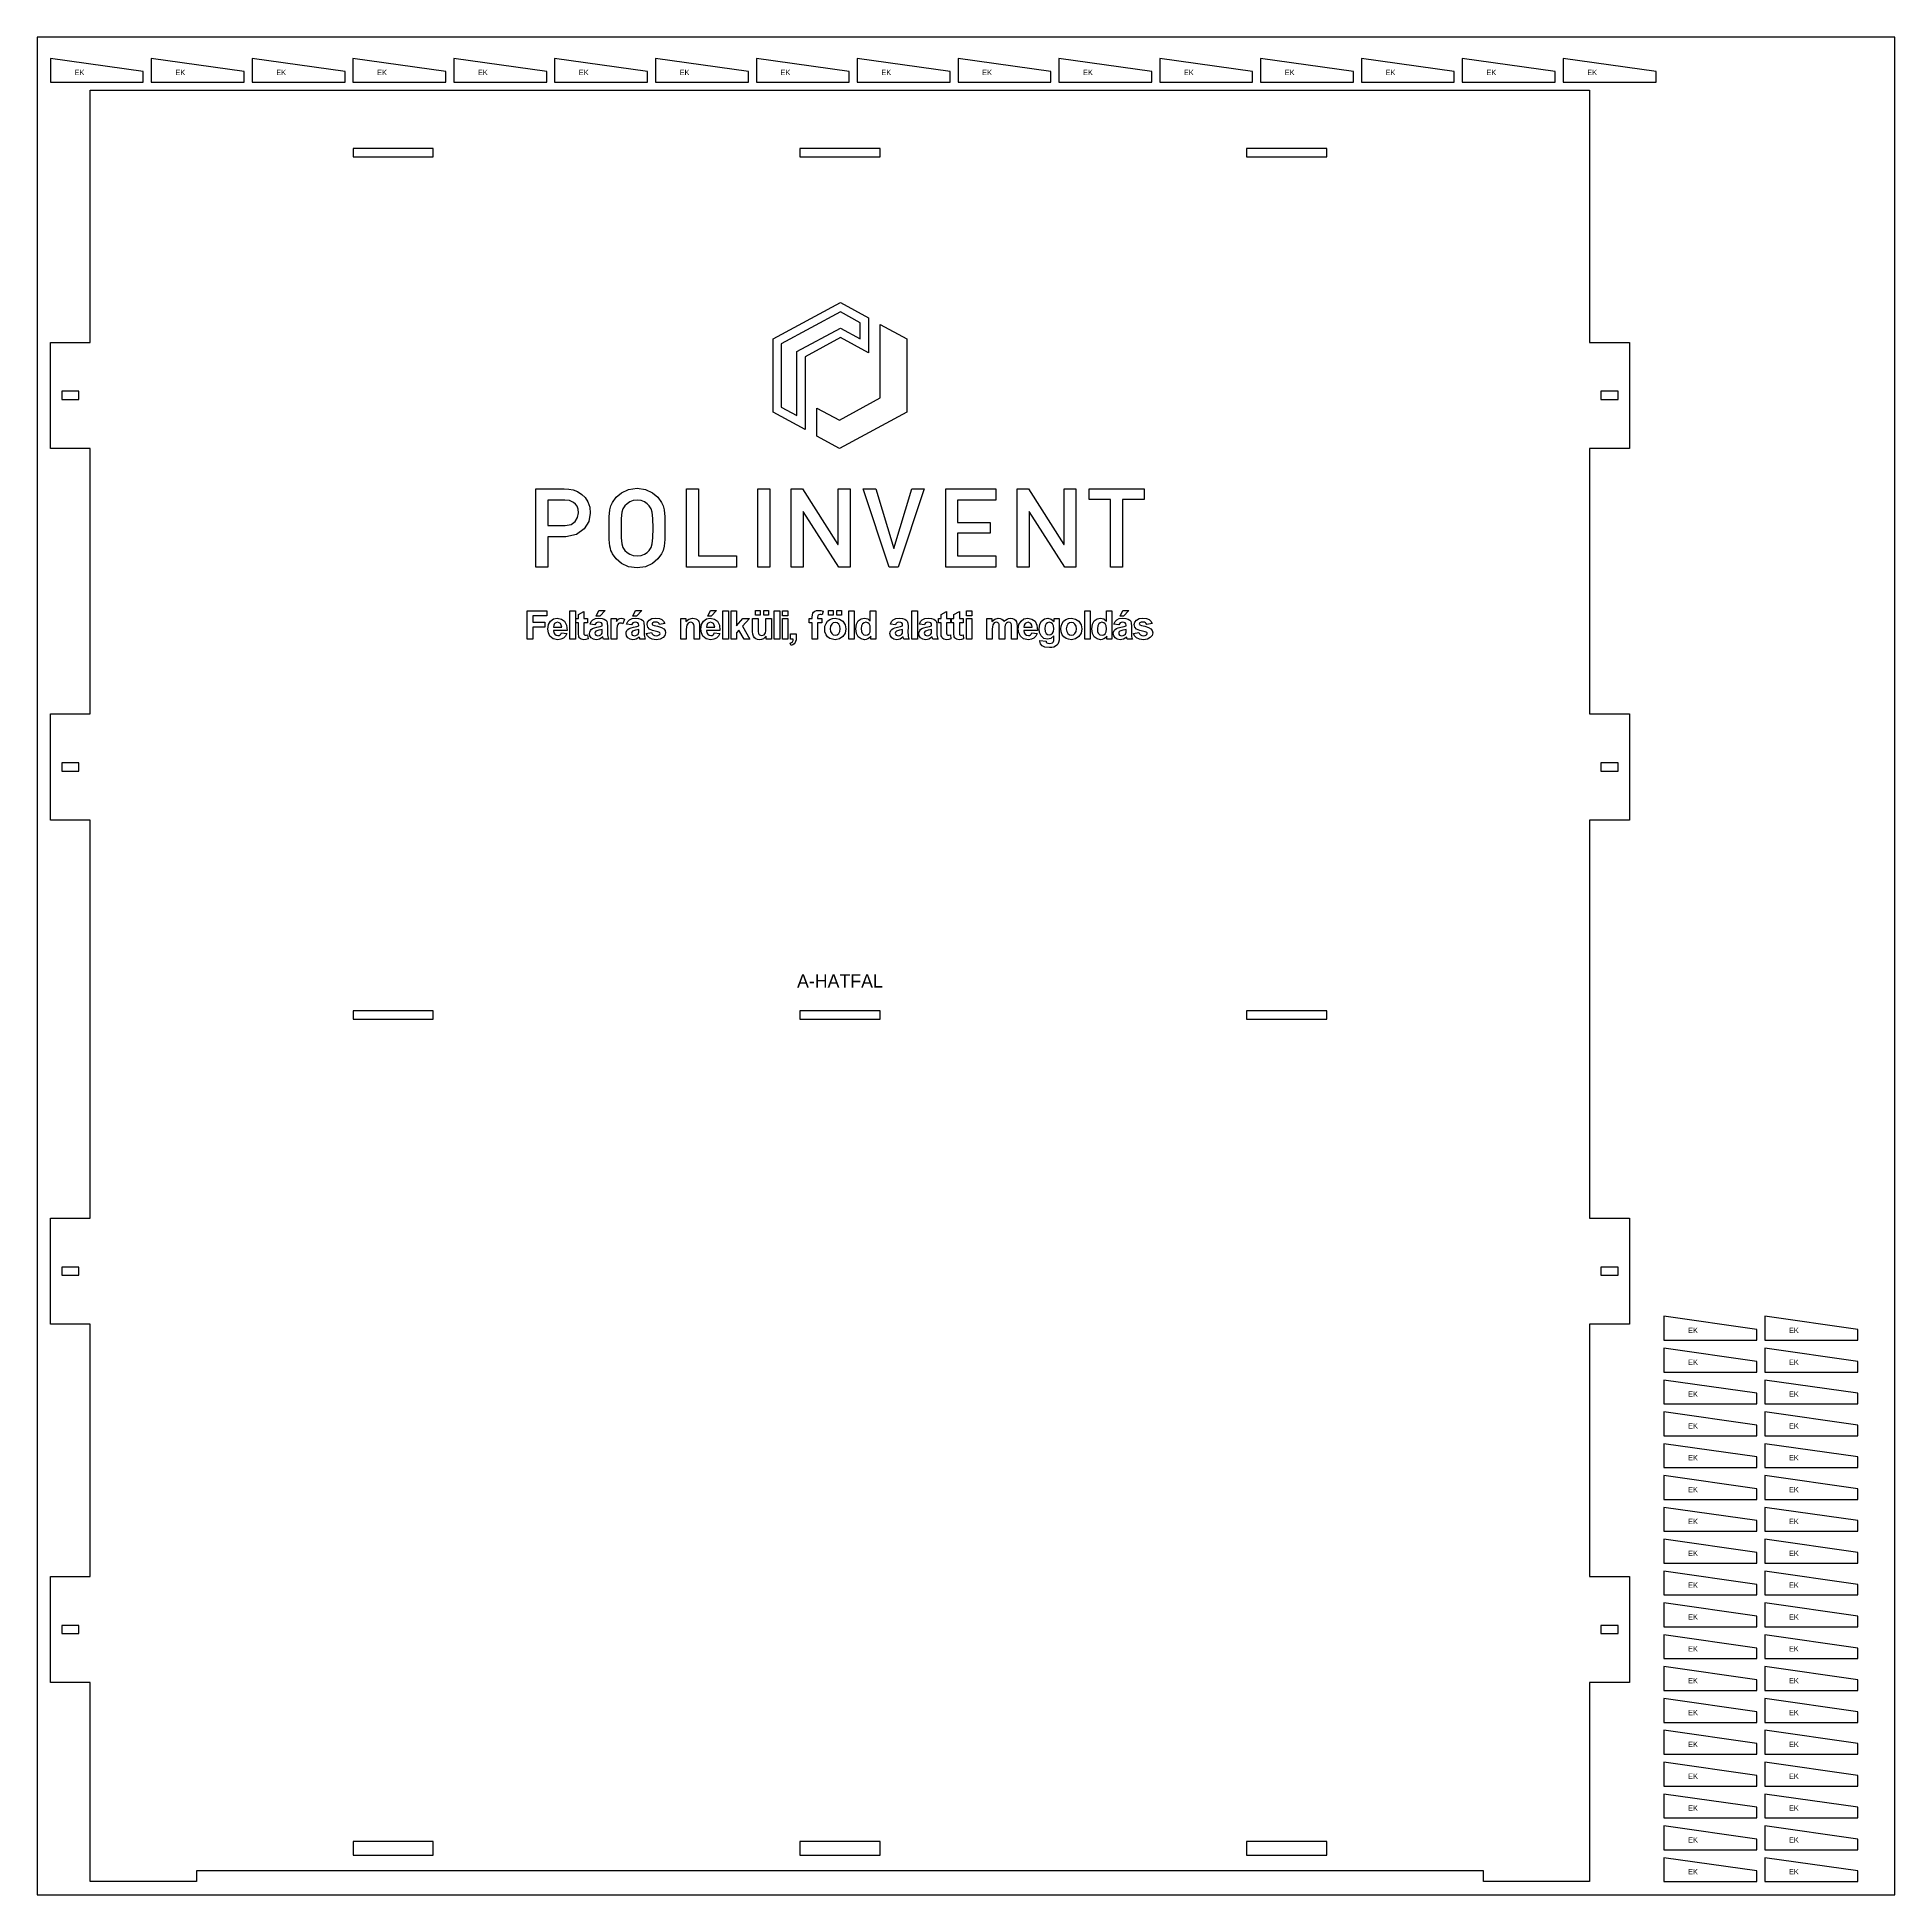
# Model space of a CAD drawing. Header units: millimetres. Extents: x 0 to 1400, y 0 to 1400.
import ezdxf
from ezdxf.enums import TextEntityAlignment as Align

# ---------------------------------------------------------------- set-up
doc = ezdxf.new("R2010")
doc.units = ezdxf.units.MM
for name, color, linetype in [('GRAVIR', 3, 'Continuous'), ('JELOLES', 5, 'Continuous'), ('TABLA', 8, 'Continuous'), ('VAGAS', 1, 'Continuous')]:
    doc.layers.add(name, color=color, linetype=linetype)

msp = doc.modelspace()

# ---------------------------------------------------------------- linework, layer by layer
at = {"layer": 'GRAVIR'}
for points in [[(578.7, 1159.2), (578.7, 1104.4), (554.6, 1117.4), (554.6, 1172.6), (605.3, 1200), (626.6, 1188.5), (626.6, 1162.2), (605.3, 1173.7)], [(560.8, 1168.9), (560.8, 1121.1), (572.4, 1114.9), (572.4, 1163), (605.3, 1180.7), (620.3, 1172.7), (620.3, 1172.7), (620.3, 1184.8), (605.3, 1192.9)], [(604.7, 1111.3), (635.4, 1128.2), (635.4, 1183.4), (655.4, 1172.6), (655.4, 1117.4), (604.7, 1090), (587.6, 1099.2), (587.6, 1120.5)], [(416.8, 1041.3), (415.7, 1035), (412.2, 1029.4), (406.4, 1025.1), (398.4, 1023.5), (384.8, 1023.5), (384.8, 1000.5), (375.8, 1000.5), (375.8, 1059.5), (397.2, 1059.5), (400.6, 1059.3), (403.9, 1058.9), (407.2, 1057.6), (410.5, 1055.4), (413, 1053), (415, 1049.7), (416.4, 1045.8)], [(404.1, 1049.4), (401.1, 1050.7), (397.7, 1051), (384.8, 1051), (384.8, 1032), (398, 1032), (402.4, 1032.8), (405.5, 1035.1), (407.3, 1038.1), (407.9, 1041.5), (407.7, 1044.3), (406.9, 1046.5), (405.7, 1048.1)], [(463.8, 1056.7), (467.8, 1053.3), (470.6, 1049.4), (471.8, 1046.9), (472.6, 1043.8), (473, 1038.6), (473.1, 1030), (473, 1021.5), (472.6, 1016.3), (471.8, 1013.1), (470.6, 1010.6), (467.8, 1006.8), (463.8, 1003.4), (458.5, 1000.9), (452.1, 1000), (445.7, 1000.9), (440.5, 1003.4), (436.4, 1006.8), (433.6, 1010.6), (433, 1011.9), (432.4, 1013.2), (432, 1014.6), (431.6, 1016.3), (431.2, 1021.5), (431, 1030), (431.2, 1038.6), (431.6, 1043.8), (432.4, 1046.9), (433.6, 1049.4), (436.4, 1053.3), (440.5, 1056.7), (445.7, 1059.1), (452.1, 1060), (458.5, 1059.1)], [(457.6, 1010.3), (459.6, 1011.6), (461.2, 1013.2), (462.7, 1015.4), (463.6, 1018.2), (464.1, 1022.7), (464.2, 1030), (464.1, 1037.3), (463.6, 1041.9), (462.7, 1044.6), (461.2, 1046.8), (459.6, 1048.4), (457.6, 1049.8), (455.1, 1050.7), (452.1, 1051), (449.2, 1050.7), (446.7, 1049.8), (444.6, 1048.4), (442.9, 1046.8), (441.5, 1044.6), (440.6, 1041.9), (440.2, 1037.3), (440, 1030), (440.2, 1022.7), (440.6, 1018.2), (441.5, 1015.4), (442.9, 1013.2), (444.6, 1011.6), (446.7, 1010.3), (449.2, 1009.3), (452.1, 1009), (455.1, 1009.3)], [(498.3, 1009), (527, 1009), (527, 1000.5), (489.3, 1000.5), (489.3, 1059.5), (498.3, 1059.5)], [(543.2, 1059.5), (552.1, 1059.5), (552.1, 1000.5), (543.2, 1000.5)], [(604.1, 1000.5), (577.4, 1042.4), (577.3, 1042.4), (577.3, 1000.5), (568.3, 1000.5), (568.3, 1059.5), (576.7, 1059.5), (603.5, 1017.6), (603.6, 1017.6), (603.6, 1059.5), (612.6, 1059.5), (612.6, 1000.5)], [(622.6, 1059.5), (632.1, 1059.5), (645.5, 1014.6), (645.6, 1014.6), (659.1, 1059.5), (668.5, 1059.5), (649, 1000.5), (642.1, 1000.5)], [(693.7, 1009), (722.4, 1009), (722.4, 1000.5), (684.7, 1000.5), (684.7, 1059.5), (722.4, 1059.5), (722.4, 1051), (693.7, 1051), (693.7, 1034.2), (718.2, 1034.2), (718.2, 1026.3), (693.7, 1026.3)], [(747.5, 1042.4), (747.5, 1000.5), (738.6, 1000.5), (738.6, 1059.5), (747, 1059.5), (773.7, 1017.6), (773.9, 1017.6), (773.9, 1059.5), (782.8, 1059.5), (782.8, 1000.5), (774.4, 1000.5), (747.7, 1042.4)], [(792.9, 1051.5), (792.9, 1059.5), (834.2, 1059.5), (834.2, 1051.5), (818, 1051.5), (818, 1000.5), (809, 1000.5), (809, 1051.5)], [(369.3, 967.6), (384, 967.6), (384, 964), (373.6, 964), (373.6, 959), (382.5, 959), (382.5, 955.4), (373.6, 955.4), (373.6, 946.3), (369.3, 946.3)], [(401.5, 946.3), (401.5, 967.6), (405.6, 967.6), (405.6, 946.3)], [(415.2, 946.5), (413.6, 946.1), (411.9, 945.9), (410.9, 946), (409.9, 946.3), (409.2, 946.7), (408.6, 947.3), (408.3, 948), (408.1, 948.9), (408, 949.9), (407.9, 951.7), (407.9, 958.5), (406, 958.5), (406, 961.8), (407.9, 961.8), (407.9, 964.8), (412, 967.2), (412, 961.8), (414.8, 961.8), (414.8, 958.5), (412, 958.5), (412, 952.3), (412.1, 950.8), (412.1, 950), (412.2, 949.8), (412.5, 949.5), (412.8, 949.4), (413.2, 949.3), (413.9, 949.4), (414.8, 949.7)], [(424, 963.6), (421.4, 963.6), (423.4, 968), (428, 968)], [(455.6, 968), (451.6, 963.6), (449, 963.6), (451, 968)], [(505.4, 963.6), (507.4, 968), (512, 968), (508, 963.6)], [(516.8, 946.3), (516.8, 967.6), (520.9, 967.6), (520.9, 946.3)], [(527, 946.3), (522.9, 946.3), (522.9, 967.6), (527, 967.6), (527, 956.3), (531.8, 961.8), (536.8, 961.8), (531.5, 956.1), (537.2, 946.3), (532.8, 946.3), (528.9, 953.2), (527, 951.2)], [(541.4, 968), (544.9, 968), (544.9, 964.5), (541.4, 964.5)], [(547.7, 964.5), (547.7, 968), (551.2, 968), (551.2, 964.5)], [(555.5, 946.3), (555.5, 967.6), (559.6, 967.6), (559.6, 946.3)], [(561.7, 963.9), (561.7, 967.6), (565.8, 967.6), (565.8, 963.9)], [(591.7, 964.6), (590.8, 964.8), (589.9, 964.9), (589.1, 964.7), (588.6, 964.4), (588.3, 963.8), (588.2, 962.8), (588.2, 961.8), (591.3, 961.8), (591.3, 958.5), (588.2, 958.5), (588.2, 946.3), (584.1, 946.3), (584.1, 958.5), (581.8, 958.5), (581.8, 961.8), (584.1, 961.8), (584.1, 962.9), (584.2, 964.6), (584.5, 965.8), (585.1, 966.7), (586, 967.4), (587.3, 967.8), (588.9, 968), (590.6, 967.9), (592.3, 967.5)], [(596.4, 968), (599.9, 968), (599.9, 964.5), (596.4, 964.5)], [(602.7, 968), (606.2, 968), (606.2, 964.5), (602.7, 964.5)], [(615.7, 946.3), (611.6, 946.3), (611.6, 967.6), (615.7, 967.6)], [(620.9, 961.6), (623.4, 962.1), (625.9, 961.6), (627.9, 959.9), (627.9, 967.6), (632, 967.6), (632, 946.3), (628.2, 946.3), (628.2, 948.6), (627.2, 947.4), (626, 946.6), (624.7, 946.1), (623.4, 945.9), (620.9, 946.5), (618.8, 948.1), (617.4, 950.7), (616.9, 954.1), (617.4, 957.5), (618.8, 960.1)], [(663.4, 967.6), (663.4, 946.3), (659.3, 946.3), (659.3, 967.6)], [(688.2, 949.7), (688.6, 946.5), (687, 946.1), (685.3, 945.9), (684.3, 946), (683.3, 946.3), (682.6, 946.7), (682, 947.3), (681.7, 948), (681.4, 948.9), (681.3, 949.9), (681.3, 951.7), (681.3, 958.5), (679.4, 958.5), (679.4, 961.8), (681.3, 961.8), (681.3, 964.8), (685.4, 967.2), (685.4, 961.8), (688.2, 961.8), (688.2, 958.5), (685.4, 958.5), (685.4, 952.3), (685.4, 950.8), (685.5, 950), (685.6, 949.8), (685.9, 949.5), (686.2, 949.4), (686.6, 949.3), (687.3, 949.4)], [(698.1, 946.5), (696.6, 946.1), (694.9, 945.9), (693.8, 946), (692.9, 946.3), (692.1, 946.7), (691.6, 947.3), (691.2, 948), (691, 948.9), (690.9, 949.9), (690.9, 951.7), (690.9, 958.5), (689, 958.5), (689, 961.8), (690.9, 961.8), (690.9, 964.8), (695, 967.2), (695, 961.8), (697.8, 961.8), (697.8, 958.5), (695, 958.5), (695, 952.3), (695, 950.8), (695.1, 950), (695.2, 949.8), (695.4, 949.5), (695.8, 949.4), (696.1, 949.3), (696.8, 949.4), (697.8, 949.7)], [(700.3, 963.9), (700.3, 967.6), (704.4, 967.6), (704.4, 963.9)], [(793.6, 946.3), (789.5, 946.3), (789.5, 967.6), (793.6, 967.6)], [(796.7, 960.1), (798.8, 961.6), (801.4, 962.1), (803.8, 961.6), (805.9, 959.9), (805.9, 967.6), (809.9, 967.6), (809.9, 946.3), (806.2, 946.3), (806.2, 948.6), (805.1, 947.4), (803.9, 946.6), (802.6, 946.1), (801.3, 945.9), (798.8, 946.5), (796.7, 948.1), (795.3, 950.7), (794.8, 954.1), (795.3, 957.5)], [(816.2, 963.6), (818.2, 968), (822.8, 968), (818.8, 963.6)], [(386.9, 959.9), (389.2, 961.6), (392, 962.1), (395.1, 961.5), (397.4, 959.8), (398.9, 956.9), (399.4, 952.8), (389.1, 952.8), (389.4, 951.2), (390.1, 950), (391.2, 949.2), (392.4, 949), (393.3, 949.1), (394.1, 949.5), (394.6, 950.2), (395.1, 951.2), (399.1, 950.5), (398.1, 948.5), (396.6, 947.1), (394.7, 946.2), (392.4, 945.9), (388.9, 946.6), (386.4, 948.6), (385.3, 951), (384.9, 953.9), (385.4, 957.3)], [(394.4, 958), (393.4, 958.7), (392.2, 959), (391, 958.7), (390, 958), (389.4, 956.8), (389.2, 955.3), (395.3, 955.3), (395, 956.9)], [(429.8, 951.4), (429.9, 949.6), (430, 948.4), (430.3, 947.4), (430.8, 946.3), (426.7, 946.3), (426.5, 946.8), (426.3, 947.5), (426.2, 947.8), (426.2, 948), (425.1, 947.1), (423.9, 946.4), (422.7, 946.1), (421.4, 945.9), (419.2, 946.3), (417.6, 947.2), (416.6, 948.7), (416.2, 950.5), (416.4, 951.7), (416.9, 952.8), (417.6, 953.7), (418.6, 954.4), (420, 954.9), (421.9, 955.4), (424.3, 955.9), (425.8, 956.4), (425.8, 956.8), (425.7, 957.8), (425.3, 958.5), (424.4, 958.8), (423.1, 959), (422.1, 958.9), (421.4, 958.5), (420.8, 957.9), (420.4, 957), (416.7, 957.7), (417.5, 959.7), (418.8, 961), (420.7, 961.8), (423.4, 962.1), (425.7, 961.9), (427.4, 961.5), (428.6, 960.7), (429.3, 959.8), (429.7, 958.4), (429.9, 956.1)], [(424.7, 949.5), (425.3, 950.2), (425.7, 950.9), (425.8, 951.7), (425.8, 952.9), (425.8, 953.7), (424.8, 953.4), (423.4, 953.1), (421.9, 952.7), (421.1, 952.4), (420.5, 951.7), (420.3, 950.9), (420.5, 950.1), (421, 949.4), (421.7, 949), (422.6, 948.8), (423.7, 949)], [(441.5, 957.8), (440.5, 958.3), (439.6, 958.4), (438.8, 958.3), (438.1, 958), (437.6, 957.3), (437.2, 956.2), (436.9, 954.3), (436.8, 951.1), (436.8, 946.3), (432.7, 946.3), (432.7, 961.8), (436.5, 961.8), (436.5, 959.6), (437.5, 960.8), (438.3, 961.6), (439.1, 962), (440, 962.1), (441.4, 961.9), (442.7, 961.3)], [(457.4, 951.4), (457.5, 949.6), (457.6, 948.4), (457.9, 947.4), (458.3, 946.3), (454.3, 946.3), (454.1, 946.8), (453.9, 947.5), (453.8, 947.8), (453.7, 948), (452.7, 947.1), (451.5, 946.4), (450.3, 946.1), (448.9, 945.9), (446.8, 946.3), (445.2, 947.2), (444.2, 948.7), (443.8, 950.5), (444, 951.7), (444.4, 952.8), (445.2, 953.7), (446.2, 954.4), (447.6, 954.9), (449.4, 955.4), (451.9, 955.9), (453.4, 956.4), (453.4, 956.8), (453.3, 957.8), (452.8, 958.5), (452, 958.8), (450.6, 959), (449.7, 958.9), (448.9, 958.5), (448.4, 957.9), (447.9, 957), (444.2, 957.7), (445.1, 959.7), (446.4, 961), (448.3, 961.8), (450.9, 962.1), (453.3, 961.9), (455, 961.5), (456.2, 960.7), (456.9, 959.8), (457.3, 958.4), (457.4, 956.1)], [(452.3, 949.5), (452.9, 950.2), (453.3, 950.9), (453.4, 951.7), (453.4, 952.9), (453.4, 953.7), (452.4, 953.4), (450.9, 953.1), (449.5, 952.7), (448.7, 952.4), (448.1, 951.7), (447.9, 950.9), (448.1, 950.1), (448.5, 949.4), (449.3, 949), (450.2, 948.8), (451.3, 949)], [(469.1, 951.3), (468.6, 951.6), (467.7, 951.9), (463.7, 952.9), (461.4, 953.9), (460.1, 955.4), (459.6, 957.4), (460, 959.2), (461.2, 960.7), (463.2, 961.8), (466.1, 962.1), (468.9, 961.8), (470.8, 961.1), (472.1, 959.8), (473, 958), (469.1, 957.3), (468.7, 958.1), (468.2, 958.7), (467.3, 959), (466.2, 959.2), (464.8, 959), (463.9, 958.7), (463.5, 958.3), (463.4, 957.9), (463.5, 957.5), (463.8, 957.1), (465, 956.6), (467.6, 956), (470.4, 955.2), (472.2, 954.2), (473.2, 952.9), (473.5, 951.1), (473, 949.1), (471.7, 947.5), (469.5, 946.3), (466.5, 945.9), (463.6, 946.3), (461.4, 947.2), (459.9, 948.7), (459, 950.7), (463.1, 951.3), (463.5, 950.3), (464.2, 949.5), (465.2, 949), (466.5, 948.9), (467.8, 949), (468.8, 949.5), (469.2, 949.9), (469.4, 950.6), (469.3, 951)], [(490, 957.7), (489.6, 956.8), (489.3, 955.5), (489.2, 953.3), (489.2, 946.3), (485.1, 946.3), (485.1, 961.8), (488.9, 961.8), (488.9, 959.5), (491.2, 961.4), (494, 962.1), (495.3, 962), (496.5, 961.6), (497.5, 961.1), (498.2, 960.4), (498.7, 959.6), (499, 958.6), (499.2, 957.5), (499.2, 955.9), (499.2, 946.3), (495.2, 946.3), (495.2, 954.2), (495.1, 956.2), (494.9, 957.4), (494.5, 958.1), (494, 958.6), (493.4, 958.9), (492.6, 959), (491.6, 958.8), (490.7, 958.4)], [(507.3, 962.1), (510.4, 961.5), (512.7, 959.8), (514.2, 956.9), (514.6, 952.8), (504.4, 952.8), (504.7, 951.2), (505.4, 950), (506.4, 949.2), (507.7, 949), (508.6, 949.1), (509.4, 949.5), (509.9, 950.2), (510.3, 951.2), (514.4, 950.5), (513.4, 948.5), (511.9, 947.1), (510, 946.2), (507.7, 945.9), (504.2, 946.6), (501.7, 948.6), (500.6, 951), (500.2, 953.9), (500.7, 957.3), (502.2, 959.9), (504.5, 961.6)], [(507.5, 959), (506.3, 958.7), (505.3, 958), (504.7, 956.8), (504.5, 955.3), (510.6, 955.3), (510.3, 956.9), (509.7, 958), (508.7, 958.7)], [(539.2, 952), (539.2, 961.8), (543.3, 961.8), (543.3, 954.6), (543.4, 952), (543.6, 950.6), (543.9, 950), (544.4, 949.5), (545.1, 949.2), (545.9, 949), (546.9, 949.2), (547.8, 949.6), (548.5, 950.3), (548.9, 951), (549.1, 952.5), (549.2, 955.2), (549.2, 961.8), (553.3, 961.8), (553.3, 946.3), (549.5, 946.3), (549.5, 948.6), (548.5, 947.5), (547.3, 946.6), (545.9, 946.1), (544.4, 945.9), (542.9, 946.1), (541.6, 946.6), (540.5, 947.4), (539.8, 948.5), (539.4, 950)], [(561.7, 946.3), (561.7, 961.8), (565.8, 961.8), (565.8, 946.3)], [(601.5, 945.9), (599.4, 946.2), (597.4, 946.9), (595.7, 948.1), (594.5, 949.7), (593.7, 951.8), (593.5, 954.2), (593.7, 956.2), (594.5, 958.2), (595.7, 959.9), (597.3, 961.1), (599.3, 961.9), (601.5, 962.1), (604.6, 961.5), (607.2, 959.8), (608.9, 957.2), (609.4, 954.1), (608.9, 950.8), (607.2, 948.2), (604.6, 946.5)], [(598.8, 957.5), (597.9, 956), (597.7, 954), (597.9, 952), (598.8, 950.5), (600, 949.6), (601.5, 949.3), (602.9, 949.6), (604.2, 950.5), (605, 952), (605.2, 954), (605, 956.1), (604.2, 957.5), (602.9, 958.5), (601.5, 958.8), (600, 958.5)], [(623.2, 958.7), (622.1, 957.8), (621.3, 956.4), (621.1, 954.3), (621.3, 952.2), (621.8, 950.8), (623, 949.6), (624.5, 949.2), (625.8, 949.5), (626.9, 950.4), (627.7, 951.9), (627.9, 954), (627.7, 956.3), (627, 957.8), (625.9, 958.7), (624.5, 959)], [(656.2, 951.4), (656.3, 949.6), (656.4, 948.4), (656.7, 947.4), (657.2, 946.3), (653.1, 946.3), (652.9, 946.8), (652.7, 947.5), (652.6, 947.8), (652.6, 948), (651.5, 947.1), (650.3, 946.4), (649.1, 946.1), (647.8, 945.9), (645.6, 946.3), (644, 947.2), (643, 948.7), (642.6, 950.5), (642.8, 951.7), (643.3, 952.8), (644, 953.7), (645, 954.4), (646.4, 954.9), (648.3, 955.4), (650.7, 955.9), (652.2, 956.4), (652.2, 956.8), (652.1, 957.8), (651.7, 958.5), (650.8, 958.8), (649.5, 959), (648.5, 958.9), (647.8, 958.5), (647.2, 957.9), (646.8, 957), (643.1, 957.7), (643.9, 959.7), (645.2, 961), (647.1, 961.8), (649.8, 962.1), (652.1, 961.9), (653.8, 961.5), (655, 960.7), (655.7, 959.8), (656.1, 958.4), (656.3, 956.1)], [(651.1, 949.5), (651.7, 950.2), (652.1, 950.9), (652.2, 951.7), (652.2, 952.9), (652.2, 953.7), (651.2, 953.4), (649.8, 953.1), (648.3, 952.7), (647.5, 952.4), (646.9, 951.7), (646.7, 950.9), (646.9, 950.1), (647.4, 949.4), (648.1, 949), (649, 948.8), (650.1, 949)], [(678.1, 949.6), (678.2, 948.4), (678.5, 947.4), (679, 946.3), (674.9, 946.3), (674.8, 946.8), (674.5, 947.5), (674.4, 947.8), (674.4, 948), (673.3, 947.1), (672.1, 946.4), (670.9, 946.1), (669.6, 945.9), (667.5, 946.3), (665.8, 947.2), (664.8, 948.7), (664.5, 950.5), (664.6, 951.7), (665.1, 952.8), (665.8, 953.7), (666.8, 954.4), (668.2, 954.9), (670.1, 955.4), (672.5, 955.9), (674.1, 956.4), (674.1, 956.8), (673.9, 957.8), (673.5, 958.5), (672.6, 958.8), (671.3, 959), (670.3, 958.9), (669.6, 958.5), (669, 957.9), (668.6, 957), (664.9, 957.7), (665.7, 959.7), (667, 961), (668.9, 961.8), (671.6, 962.1), (674, 961.9), (675.7, 961.5), (676.8, 960.7), (677.5, 959.8), (678, 958.4), (678.1, 956.1), (678, 951.4)], [(673.5, 950.2), (673.9, 950.9), (674, 951.7), (674.1, 952.9), (674.1, 953.7), (673.1, 953.4), (671.6, 953.1), (670.2, 952.7), (669.3, 952.4), (668.7, 951.7), (668.5, 950.9), (668.7, 950.1), (669.2, 949.4), (669.9, 949), (670.8, 948.8), (671.9, 949), (672.9, 949.5)], [(700.3, 946.3), (700.3, 961.8), (704.4, 961.8), (704.4, 946.3)], [(733.4, 962.1), (735, 961.9), (736.3, 961.4), (737.3, 960.6), (738.1, 959.4), (738.4, 958.1), (738.5, 956.2), (738.5, 946.3), (734.4, 946.3), (734.4, 955.1), (734.3, 957), (734, 958.1), (733.3, 958.8), (732.2, 959), (731.4, 958.8), (730.6, 958.4), (730, 957.8), (729.5, 956.9), (729.3, 955.6), (729.2, 953.7), (729.2, 946.3), (725.1, 946.3), (725.1, 954.8), (725, 956.6), (724.9, 957.7), (724.6, 958.2), (724.2, 958.6), (723.7, 958.9), (723, 959), (722.1, 958.8), (721.3, 958.5), (720.6, 957.8), (720.2, 957), (719.9, 955.7), (719.8, 953.8), (719.8, 946.3), (715.7, 946.3), (715.7, 961.8), (719.5, 961.8), (719.5, 959.6), (721.7, 961.5), (724.3, 962.1), (725.7, 961.9), (726.9, 961.5), (727.9, 960.7), (728.7, 959.6), (729.8, 960.7), (730.9, 961.5), (732.1, 961.9)], [(741.5, 959.9), (743.7, 961.6), (746.5, 962.1), (749.6, 961.5), (752, 959.8), (753.5, 956.9), (753.9, 952.8), (743.6, 952.8), (743.9, 951.2), (744.6, 950), (745.7, 949.2), (747, 949), (747.9, 949.1), (748.6, 949.5), (749.2, 950.2), (749.6, 951.2), (753.7, 950.5), (752.7, 948.5), (751.2, 947.1), (749.3, 946.2), (747, 945.9), (743.4, 946.6), (741, 948.6), (739.8, 951), (739.4, 953.9), (739.9, 957.3)], [(748.9, 958), (747.9, 958.7), (746.8, 959), (745.6, 958.7), (744.6, 958), (743.9, 956.8), (743.7, 955.3), (749.8, 955.3), (749.6, 956.9)], [(766.1, 948.8), (764, 946.9), (761.5, 946.3), (758.7, 946.9), (756.6, 948.9), (755.5, 951.3), (755.1, 954.1), (755.6, 957.5), (757, 960), (759.1, 961.6), (761.7, 962.1), (764.3, 961.5), (766.4, 959.6), (766.4, 961.8), (770.2, 961.8), (770.2, 947.9), (770.1, 945.5), (769.8, 943.8), (769.2, 942.6), (768.5, 941.7), (767.5, 941), (766.3, 940.4), (764.8, 940.1), (762.9, 940), (759.5, 940.3), (757.3, 941.3), (756.1, 942.9), (755.7, 944.8), (755.7, 945), (755.7, 945.3), (760.3, 944.7), (760.5, 944), (760.9, 943.6), (761.6, 943.2), (762.7, 943.1), (764.1, 943.3), (765.1, 943.6), (765.6, 944), (765.9, 944.6), (766.1, 945.4), (766.1, 946.5)], [(762.7, 959), (761.4, 958.7), (760.3, 957.8), (759.6, 956.4), (759.3, 954.3), (759.6, 952.2), (760.3, 950.7), (761.3, 949.9), (762.6, 949.6), (764, 949.9), (765.2, 950.8), (765.9, 952.2), (766.2, 954.2), (766, 956.3), (765.2, 957.8), (764.1, 958.7)], [(785.1, 948.2), (782.6, 946.5), (779.4, 945.9), (777.3, 946.2), (775.4, 946.9), (773.7, 948.1), (772.4, 949.7), (771.7, 951.8), (771.4, 954.2), (771.7, 956.2), (772.4, 958.2), (773.6, 959.9), (775.3, 961.1), (777.2, 961.9), (779.4, 962.1), (782.6, 961.5), (785.1, 959.8), (786.8, 957.2), (787.4, 954.1), (786.8, 950.8)], [(779.4, 958.8), (777.9, 958.5), (776.7, 957.5), (775.9, 956), (775.6, 954), (775.9, 952), (776.7, 950.5), (777.9, 949.6), (779.4, 949.3), (780.9, 949.6), (782.1, 950.5), (782.9, 952), (783.2, 954), (782.9, 956.1), (782.1, 957.5), (780.9, 958.5)], [(802.4, 959), (801.1, 958.7), (800, 957.8), (799.3, 956.4), (799, 954.3), (799.2, 952.2), (799.7, 950.8), (800.9, 949.6), (802.5, 949.2), (803.8, 949.5), (804.9, 950.4), (805.6, 951.9), (805.9, 954), (805.6, 956.3), (804.9, 957.8), (803.8, 958.7)], [(824.6, 951.4), (824.7, 949.6), (824.8, 948.4), (825.1, 947.4), (825.5, 946.3), (821.5, 946.3), (821.3, 946.8), (821.1, 947.5), (821, 947.8), (820.9, 948), (819.9, 947.1), (818.7, 946.4), (817.5, 946.1), (816.2, 945.9), (814, 946.3), (812.4, 947.2), (811.4, 948.7), (811, 950.5), (811.2, 951.7), (811.6, 952.8), (812.4, 953.7), (813.4, 954.4), (814.8, 954.9), (816.7, 955.4), (819.1, 955.9), (820.6, 956.4), (820.6, 956.8), (820.5, 957.8), (820, 958.5), (819.2, 958.8), (817.8, 959), (816.9, 958.9), (816.1, 958.5), (815.6, 957.9), (815.2, 957), (811.4, 957.7), (812.3, 959.7), (813.6, 961), (815.5, 961.8), (818.1, 962.1), (820.5, 961.9), (822.2, 961.5), (823.4, 960.7), (824.1, 959.8), (824.5, 958.4), (824.6, 956.1)], [(819.5, 949.5), (820.1, 950.2), (820.5, 950.9), (820.6, 951.7), (820.6, 952.9), (820.6, 953.7), (819.6, 953.4), (818.1, 953.1), (816.7, 952.7), (815.9, 952.4), (815.3, 951.7), (815.1, 950.9), (815.3, 950.1), (815.7, 949.4), (816.5, 949), (817.4, 948.8), (818.5, 949)], [(835.8, 951.6), (834.9, 951.9), (830.9, 952.9), (828.6, 953.9), (827.3, 955.4), (826.8, 957.4), (827.2, 959.2), (828.4, 960.7), (830.4, 961.8), (833.3, 962.1), (836.1, 961.8), (838, 961.1), (839.3, 959.8), (840.2, 958), (836.3, 957.3), (835.9, 958.1), (835.4, 958.7), (834.5, 959), (833.4, 959.2), (832, 959), (831.1, 958.7), (830.7, 958.3), (830.6, 957.9), (830.7, 957.5), (831, 957.1), (832.3, 956.6), (834.8, 956), (837.6, 955.2), (839.4, 954.2), (840.4, 952.9), (840.7, 951.1), (840.2, 949.1), (838.9, 947.5), (836.7, 946.3), (833.7, 945.9), (830.8, 946.3), (828.6, 947.2), (827.1, 948.7), (826.2, 950.7), (830.3, 951.3), (830.7, 950.3), (831.4, 949.5), (832.4, 949), (833.7, 948.9), (835, 949), (836, 949.5), (836.4, 949.9), (836.6, 950.6), (836.5, 951), (836.3, 951.3)], [(569.7, 945.2), (569.8, 946.3), (567.8, 946.3), (567.8, 950.4), (571.9, 950.4), (571.9, 947.4), (571.9, 945.9), (571.6, 944.6), (571.2, 943.7), (570.5, 942.8), (569.5, 942.1), (568.3, 941.5), (567.5, 943.2), (568.6, 943.7), (569.3, 944.3)]]:
    msp.add_lwpolyline(points, close=True, dxfattribs=at)
at = {"layer": 'TABLA'}
msp.add_lwpolyline([(0, 0), (1400, 0), (1400, 1400), (0, 1400)], close=True, dxfattribs=at)
at = {"layer": 'VAGAS'}
for points in [[(80, 1366), (80, 1374), (10, 1384), (10, 1366)], [(156, 1366), (156, 1374), (86, 1384), (86, 1366)], [(232, 1366), (232, 1374), (162, 1384), (162, 1366)], [(308, 1366), (308, 1374), (238, 1384), (238, 1366)], [(384, 1366), (384, 1374), (314, 1384), (314, 1366)], [(460, 1366), (460, 1374), (390, 1384), (390, 1366)], [(536, 1366), (536, 1374), (466, 1384), (466, 1366)], [(612, 1366), (612, 1374), (542, 1384), (542, 1366)], [(688, 1366), (688, 1374), (618, 1384), (618, 1366)], [(764, 1366), (764, 1374), (694, 1384), (694, 1366)], [(840, 1366), (840, 1374), (770, 1384), (770, 1366)], [(916, 1366), (916, 1374), (846, 1384), (846, 1366)], [(992, 1366), (992, 1374), (922, 1384), (922, 1366)], [(1068, 1366), (1068, 1374), (998, 1384), (998, 1366)], [(1144, 1366), (1144, 1374), (1074, 1384), (1074, 1366)], [(1220, 1366), (1220, 1374), (1150, 1384), (1150, 1366)], [(40, 430), (10, 430), (10, 510), (40, 510), (40, 810), (10, 810), (10, 890), (40, 890), (40, 1090), (10, 1090), (10, 1170), (40, 1170), (40, 1360), (1170, 1360), (1170, 1170), (1200, 1170), (1200, 1090), (1170, 1090), (1170, 890), (1200, 890), (1200, 810), (1170, 810), (1170, 510), (1200, 510), (1200, 430), (1170, 430), (1170, 240), (1200, 240), (1200, 160), (1170, 160), (1170, 10), (1090, 10), (1090, 18), (120, 18), (120, 10), (40, 10), (40, 160), (10, 160), (10, 240), (40, 240)], [(298.5, 1309.9), (298.5, 1316.1), (238.1, 1316.1), (238.1, 1309.9)], [(635.2, 1309.9), (635.2, 1316.1), (574.8, 1316.1), (574.8, 1309.9)], [(971.9, 1309.9), (971.9, 1316.1), (911.5, 1316.1), (911.5, 1309.9)], [(31.5, 1126.9), (31.5, 1133.1), (18.5, 1133.1), (18.5, 1126.9)], [(1191.5, 1133.1), (1178.5, 1133.1), (1178.5, 1126.9), (1191.5, 1126.9)], [(31.5, 853.1), (18.5, 853.1), (18.5, 846.9), (31.5, 846.9)], [(1191.5, 853.1), (1178.5, 853.1), (1178.5, 846.9), (1191.5, 846.9)], [(298.5, 666.1), (238.1, 666.1), (238.1, 659.9), (298.5, 659.9)], [(635.2, 666.1), (574.8, 666.1), (574.8, 659.9), (635.2, 659.9)], [(971.9, 666.1), (911.5, 666.1), (911.5, 659.9), (971.9, 659.9)], [(31.5, 473.1), (18.5, 473.1), (18.5, 466.9), (31.5, 466.9)], [(1191.5, 473.1), (1178.5, 473.1), (1178.5, 466.9), (1191.5, 466.9)], [(1296, 418), (1296, 426), (1226, 436), (1226, 418)], [(1372, 418), (1372, 426), (1302, 436), (1302, 418)], [(1296, 394), (1296, 402), (1226, 412), (1226, 394)], [(1372, 394), (1372, 402), (1302, 412), (1302, 394)], [(1296, 370), (1296, 378), (1226, 388), (1226, 370)], [(1372, 370), (1372, 378), (1302, 388), (1302, 370)], [(1296, 346), (1296, 354), (1226, 364), (1226, 346)], [(1372, 346), (1372, 354), (1302, 364), (1302, 346)], [(1296, 322), (1296, 330), (1226, 340), (1226, 322)], [(1372, 322), (1372, 330), (1302, 340), (1302, 322)], [(1296, 298), (1296, 306), (1226, 316), (1226, 298)], [(1372, 298), (1372, 306), (1302, 316), (1302, 298)], [(1296, 274), (1296, 282), (1226, 292), (1226, 274)], [(1372, 274), (1372, 282), (1302, 292), (1302, 274)], [(1296, 250), (1296, 258), (1226, 268), (1226, 250)], [(1372, 250), (1372, 258), (1302, 268), (1302, 250)], [(1296, 226), (1296, 234), (1226, 244), (1226, 226)], [(1372, 226), (1372, 234), (1302, 244), (1302, 226)], [(1296, 202), (1296, 210), (1226, 220), (1226, 202)], [(1372, 202), (1372, 210), (1302, 220), (1302, 202)], [(31.5, 203.1), (18.5, 203.1), (18.5, 196.9), (31.5, 196.9)], [(1191.5, 203.1), (1178.5, 203.1), (1178.5, 196.9), (1191.5, 196.9)], [(1296, 178), (1296, 186), (1226, 196), (1226, 178)], [(1372, 178), (1372, 186), (1302, 196), (1302, 178)], [(1296, 154), (1296, 162), (1226, 172), (1226, 154)], [(1372, 154), (1372, 162), (1302, 172), (1302, 154)], [(1296, 130), (1296, 138), (1226, 148), (1226, 130)], [(1372, 130), (1372, 138), (1302, 148), (1302, 130)], [(1296, 106), (1296, 114), (1226, 124), (1226, 106)], [(1372, 106), (1372, 114), (1302, 124), (1302, 106)], [(1296, 82), (1296, 90), (1226, 100), (1226, 82)], [(1372, 82), (1372, 90), (1302, 100), (1302, 82)], [(1296, 58), (1296, 66), (1226, 76), (1226, 58)], [(1372, 58), (1372, 66), (1302, 76), (1302, 58)], [(1296, 34), (1296, 42), (1226, 52), (1226, 34)], [(1372, 34), (1372, 42), (1302, 52), (1302, 34)], [(298.5, 40.1), (238.1, 40.1), (238.1, 29.9), (298.5, 29.9)], [(635.2, 40.1), (574.8, 40.1), (574.8, 29.9), (635.2, 29.9)], [(971.9, 40.1), (911.5, 40.1), (911.5, 29.9), (971.9, 29.9)], [(1296, 10), (1296, 18), (1226, 28), (1226, 10)], [(1372, 10), (1372, 18), (1302, 28), (1302, 10)]]:
    msp.add_lwpolyline(points, close=True, dxfattribs=at)

# ---------------------------------------------------------------- texts
at = {"layer": 'JELOLES'}
for s, height, p in [('EK', 4, (31.9, 1373.4)), ('EK', 4, (107.9, 1373.4)), ('EK', 4, (183.9, 1373.4)), ('EK', 4, (259.9, 1373.4)), ('EK', 4, (335.9, 1373.4)), ('EK', 4, (411.9, 1373.4)), ('EK', 4, (487.9, 1373.4)), ('EK', 4, (563.9, 1373.4)), ('EK', 4, (639.9, 1373.4)), ('EK', 4, (715.9, 1373.4)), ('EK', 4, (791.9, 1373.4)), ('EK', 4, (867.9, 1373.4)), ('EK', 4, (943.9, 1373.4)), ('EK', 4, (1019.9, 1373.4)), ('EK', 4, (1095.9, 1373.4)), ('EK', 4, (1171.9, 1373.4)), ('A-HATFAL', 10, (605, 688.7)), ('EK', 4, (1247.9, 425.4)), ('EK', 4, (1323.9, 425.4)), ('EK', 4, (1247.9, 401.4)), ('EK', 4, (1323.9, 401.4)), ('EK', 4, (1247.9, 377.4)), ('EK', 4, (1323.9, 377.4)), ('EK', 4, (1247.9, 353.4)), ('EK', 4, (1323.9, 353.4)), ('EK', 4, (1247.9, 329.4)), ('EK', 4, (1323.9, 329.4)), ('EK', 4, (1247.9, 305.4)), ('EK', 4, (1323.9, 305.4)), ('EK', 4, (1247.9, 281.4)), ('EK', 4, (1323.9, 281.4)), ('EK', 4, (1247.9, 257.4)), ('EK', 4, (1323.9, 257.4)), ('EK', 4, (1247.9, 233.4)), ('EK', 4, (1323.9, 233.4)), ('EK', 4, (1247.9, 209.4)), ('EK', 4, (1323.9, 209.4)), ('EK', 4, (1247.9, 185.4)), ('EK', 4, (1323.9, 185.4)), ('EK', 4, (1247.9, 161.4)), ('EK', 4, (1323.9, 161.4)), ('EK', 4, (1247.9, 137.4)), ('EK', 4, (1323.9, 137.4)), ('EK', 4, (1247.9, 113.4)), ('EK', 4, (1323.9, 113.4)), ('EK', 4, (1247.9, 89.4)), ('EK', 4, (1323.9, 89.4)), ('EK', 4, (1247.9, 65.4)), ('EK', 4, (1323.9, 65.4)), ('EK', 4, (1247.9, 41.4)), ('EK', 4, (1323.9, 41.4)), ('EK', 4, (1247.9, 17.4)), ('EK', 4, (1323.9, 17.4))]:
    msp.add_text(s, height=height, dxfattribs=at).set_placement(p, align=Align.MIDDLE_CENTER)

doc.saveas('drawing.dxf')
